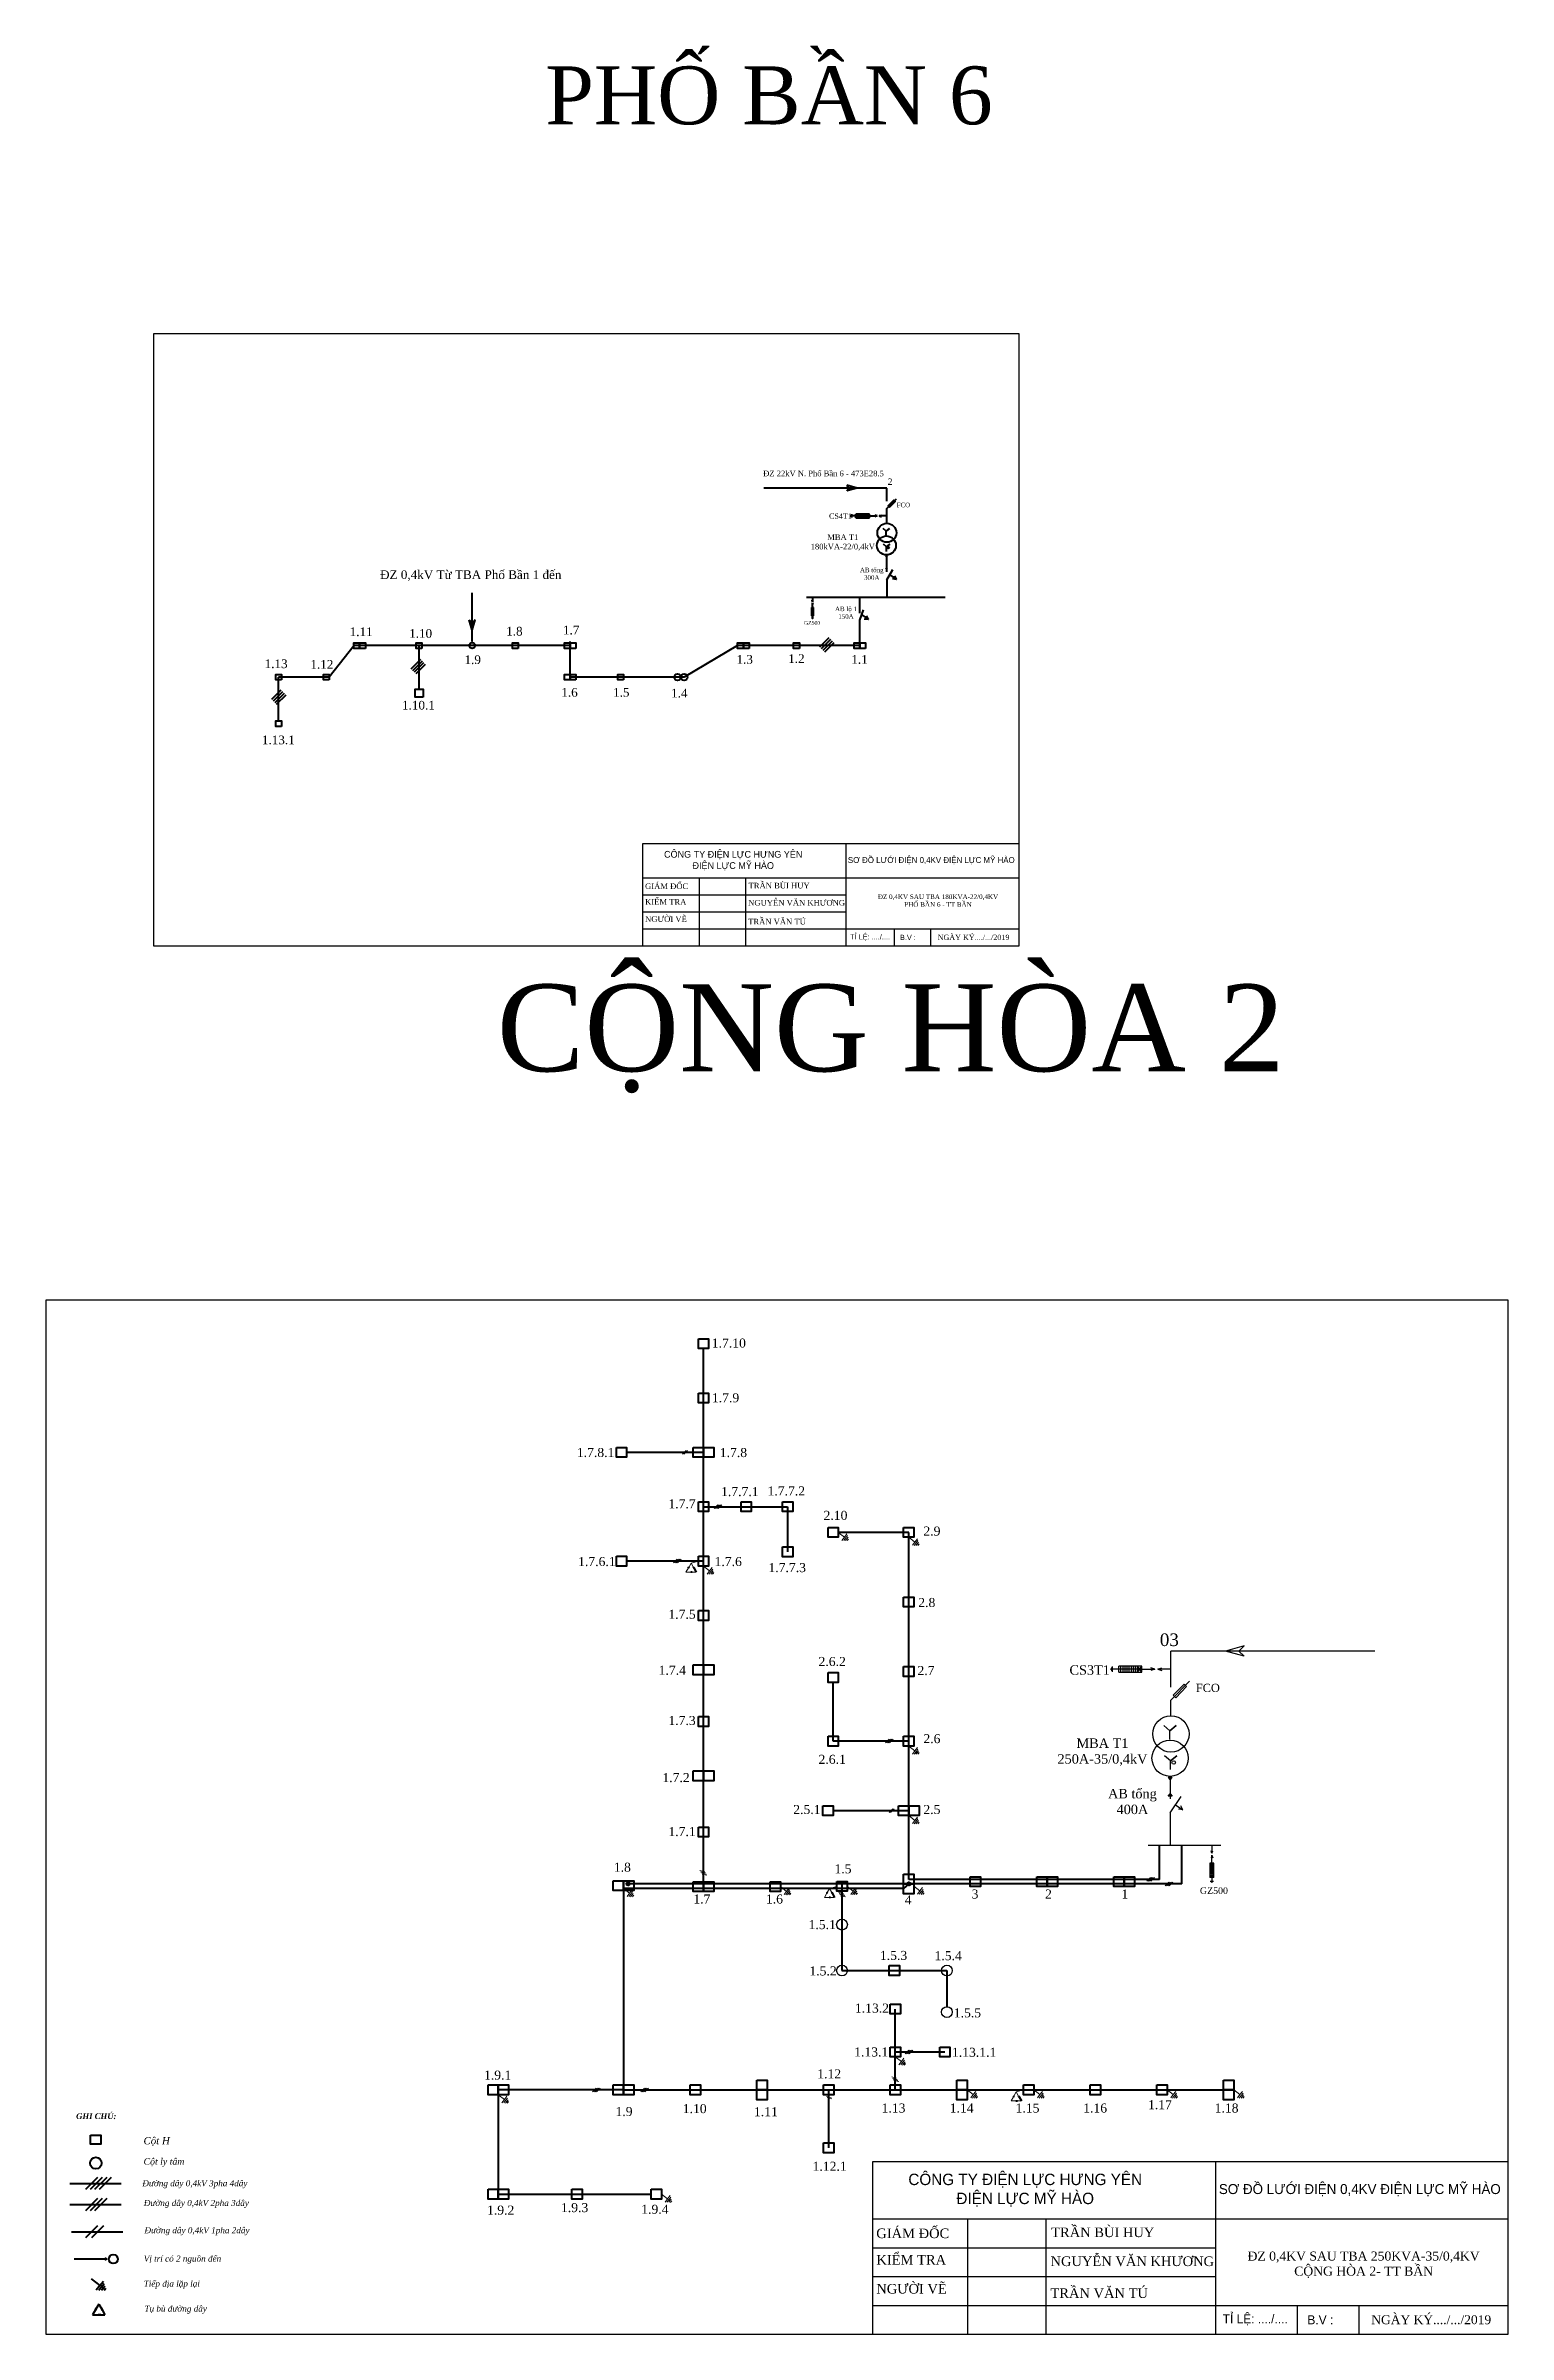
# Model space of a CAD drawing. Extents: x -2498 to 7641, y -1476 to 9052.
# Drawn here: x 1082 to 1587, y 8262 to 9052 of the extents above; entities that cross this region are included whole.
import ezdxf

# ---------------------------------------------------------------- set-up
doc = ezdxf.new("R2010")
doc.units = 0
doc.header["$LTSCALE"] = 0.08
doc.header["$MEASUREMENT"] = 0
doc.layers.get('0').update_dxf_attribs({"linetype": 'CONTINUOUS', "lineweight": 40})
doc.layers.add('Duong manh', color=8, linetype='CONTINUOUS')
doc.layers.add('khung', color=3, linetype='CONTINUOUS', lineweight=18)
doc.layers.add('NET DAM', color=6, linetype='CONTINUOUS', lineweight=25)
doc.styles.add('anh thong', font='times.ttf', dxfattribs={"height": 0.5})
doc.styles.get("Standard").update_dxf_attribs({"font": 'VHTEKN.TTF', "height": 2.5})

msp = doc.modelspace()

# ---------------------------------------------------------------- texts
at = {"color": 0, "linetype": 'Continuous', "lineweight": 30, "ltscale": 10}
for s, insert, char_height, width, attachment_point in [('{\\fTimes New Roman|b0|i0|c0|p18;PHỐ BẦN 6}', (1254.56784, 9044.72839), 20, 309.2831305, 1), ('\\pi24.51;{\\fTimes New Roman|b0|i0|c238|p18;Đ\\fTimes New Roman|b0|i0|c0|p18;Z 0,4KV SAU TBA 180KVA-22/0,4KV \\PPHỐ BẦN 6 - TT BẦN}', (1377.85084, 8758.95734), 1.6, 92.3844012, 2), ('{\\fTimes New Roman|b0|i0|c0|p18;CỘNG HÒA 2}', (1237.82787, 8727.93194), 30, 395.8210281, 1), ('{\\fTimes New Roman|b0|i0|c238|p18;Đ\\fTimes New Roman|b0|i0|c0|p18;Z 0,4KV SAU TBA 250KVA-35/0,4KV \\PCỘNG HÒA 2- TT BẦN}', (1536.99865, 8286.05593), 3.12, 145.6400491, 5)]:
    msp.add_mtext(s, dxfattribs=dict(at, insert=insert, char_height=char_height, width=width, attachment_point=attachment_point))
at = {"style": 'anh thong'}
for s, insert, char_height, width, attachment_point in [('{\\fTimes New Roman|b0|i0|c238|p18;Đ}Z 22kV N. Phố Bần 6 - 473E28.5', (1329.77696, 8905.21398), 1.95, 112.7871298, 1), ('2', (1372.73626, 8902.48752), 2.184, 27.7125333, 1), ('FCO', (1375.84002, 8894.14574), 1.56, 27.7125333, 1), ('CS4T1', (1352.49058, 8890.44136), 1.82, 42.2069001, 1), ('MBA T1\\P180kVA-22/0,4kV', (1357.24809, 8883.2184), 1.95, 84.1467292, 2), ('ĐZ 0,4kV Từ TBA Phố Bần 1 đến', (1228.84301, 8870.80235), 3, 66.5685076, 2), ('AB tổng\\P300A', (1367.24004, 8871.69629), 1.56, 39.0208, 2), ('GZ500', (1343.82863, 8853.30062), 1.3, 42.2069001, 1), ('AB lộ 1\\P150A', (1358.34884, 8858.26954), 1.56, 39.0208, 2), ('1.11', (1191.00801, 8851.10178), 3, 30.016, 2), ('1.10', (1211.54873, 8850.51906), 3, 30.016, 2), ('1.8', (1243.90957, 8851.29501), 3, 30.016, 2), ('1.7', (1263.49936, 8851.67496), 3, 30.016, 2), ('1.13', (1161.67105, 8840.05063), 3, 30.016, 2), ('1.12', (1177.45699, 8839.86066), 3, 30.016, 2), ('1.9', (1229.52214, 8841.45733), 3, 30.016, 2), ('1.3', (1323.39216, 8841.57473), 3, 30.016, 2), ('1.2', (1341.23757, 8841.83834), 3, 30.016, 2), ('1.1', (1363.01413, 8841.55945), 3, 30.016, 2), ('1.6', (1262.93359, 8830.18819), 3, 30.016, 2), ('1.5', (1280.79308, 8830.18819), 3, 30.016, 2), ('1.4', (1300.81737, 8829.9179), 3, 30.016, 2), ('1.10.1', (1210.78376, 8825.74921), 3, 30.016, 2), ('1.13.1', (1162.43182, 8813.77467), 3, 30.016, 2), ('{\\fTimes New Roman|b1|i1|c0|p18;GHI CHÚ:}', (1092.64591, 8338.31345), 1.9844812, 28.597743, 1), ('{\\fTimes New Roman|b0|i1|c238|p18;Đ\\fTimes New Roman|b0|i1|c0|p18;ường dây 0,4kV 3pha 4dây}', (1115.50226, 8315.20621), 2.0889313, 53.3362768, 1), ('{\\fTimes New Roman|b0|i1|c238|p18;Đư\\fTimes New Roman|b0|i1|c0|p18;ờng dây 0,4kV 2pha 3dây}', (1116.00567, 8308.42528), 2.0889313, 53.3362768, 1), ('{\\fTimes New Roman|b0|i1|c238|p18;Đư\\fTimes New Roman|b0|i1|c0|p18;ờng dây 0,4kV 1pha 2dây}', (1116.22915, 8299.00454), 2.0889313, 53.3362768, 1), ('{\\fTimes New Roman|b0|i1|c0|p18;Vị trí có 2 nguồn đến}', (1115.98212, 8289.22216), 2.0889313, 53.3362768, 1), ('{\\fTimes New Roman|b0|i1|c0|p18;Tiếp địa lặp lại}', (1115.98216, 8280.57925), 2.0889313, 53.3362768, 1), ('{\\fTimes New Roman|b0|i1|c0|p18;Tụ bù đường dây}', (1116.22912, 8271.95327), 2.0889313, 53.3362768, 1)]:
    msp.add_mtext(s, dxfattribs=dict(at, insert=insert, char_height=char_height, width=width, attachment_point=attachment_point))
at = {"color": 0, "lineweight": 30, "style": 'anh thong'}
for s, insert, char_height, width, attachment_point in [('1.7.10', (1317.92117, 8605.68726), 3.12, 40.143584, 2), ('1.7.9', (1316.78259, 8586.81265), 3.12, 40.143584, 2), ('1.7.8.1', (1271.93697, 8567.9225), 3.12, 40.143584, 2), ('1.7.8', (1319.50096, 8567.90195), 3.12, 40.143584, 2), ('1.7.7.1', (1321.70931, 8554.42381), 3.12, 40.143584, 2), ('1.7.7.2', (1337.74804, 8554.64566), 3.12, 40.143584, 2), ('1.7.7', (1301.76168, 8550.20899), 3.12, 40.143584, 2), ('2.10', (1354.72941, 8546.22694), 3.12, 40.143584, 2), ('2.9', (1388.00972, 8540.80485), 3.12, 40.143584, 2), ('1.7.6.1', (1272.37437, 8530.29645), 3.12, 40.143584, 2), ('1.7.6', (1317.70411, 8530.29645), 3.12, 40.143584, 2), ('1.7.7.3', (1338.05816, 8528.19368), 3.12, 40.143584, 2), ('2.8', (1386.2399, 8516.16212), 3.12, 40.143584, 2), ('1.7.5', (1301.76168, 8512.08259), 3.12, 40.143584, 2), ('1.7.4', (1298.39457, 8492.77406), 3.12, 40.143584, 2), ('2.6.2', (1353.58786, 8495.8067), 3.12, 40.143584, 2), ('2.7', (1385.95276, 8492.68065), 3.12, 40.143584, 2), ('1.7.3', (1301.76168, 8475.44419), 3.12, 40.143584, 2), ('2.6', (1388.00972, 8469.16722), 3.12, 40.143584, 2), ('2.6.1', (1353.5862, 8462.02835), 3.12, 40.143584, 2), ('1.7.2', (1299.68961, 8455.72862), 3.12, 40.143584, 2), ('2.5.1', (1344.85523, 8444.72104), 3.12, 40.143584, 2), ('2.5', (1388.00972, 8444.72104), 3.12, 40.143584, 2), ('1.7.1', (1301.76168, 8437.10548), 3.12, 40.143584, 2), ('1.8', (1281.167, 8424.79635), 3.12, 40.143584, 2), ('1.5', (1357.32243, 8424.24738), 3.12, 40.143584, 2), ('1.7', (1308.61651, 8413.83161), 3.12, 40.143584, 2), ('1.6', (1333.6631, 8413.82493), 3.12, 40.143584, 2), ('4', (1379.79766, 8413.51247), 3.12, 40.143584, 2), ('3', (1402.87897, 8415.54323), 3.12, 40.143584, 2), ('2', (1428.22875, 8415.54323), 3.12, 40.143584, 2), ('1', (1454.59781, 8415.54323), 3.12, 40.143584, 2), ('1.5.1', (1350.13202, 8404.99361), 3.12, 40.143584, 2), ('1.5.2', (1350.43227, 8389.01464), 3.12, 40.143584, 2), ('1.5.3', (1374.76247, 8394.35848), 3.12, 40.143584, 2), ('1.5.4', (1393.61284, 8394.26801), 3.12, 40.143584, 2), ('1.13.2', (1367.31066, 8376.17595), 3.12, 40.143584, 2), ('1.5.5', (1400.26297, 8374.54297), 3.12, 40.143584, 2), ('1.13.1', (1367.05588, 8361.04003), 3.12, 40.143584, 2), ('1.13.1.1', (1402.57425, 8360.93063), 3.12, 40.143584, 2), ('1.9.1', (1238.12822, 8353.04898), 3.12, 40.143584, 2), ('1.12', (1352.54795, 8353.49376), 3.12, 40.143584, 2), ('1.9', (1281.7404, 8340.49007), 3.12, 40.143584, 2), ('1.10', (1306.13338, 8341.48992), 3.12, 40.143584, 2), ('1.11', (1330.70428, 8340.41374), 3.12, 40.143584, 2), ('1.13', (1374.75036, 8341.68774), 3.12, 40.143584, 2), ('1.14', (1398.26974, 8341.68774), 3.12, 40.143584, 2), ('1.15', (1421.00903, 8341.68774), 3.12, 40.143584, 2), ('1.16', (1444.3399, 8341.68774), 3.12, 40.143584, 2), ('1.17', (1466.70023, 8342.83519), 3.12, 40.143584, 2), ('1.18', (1489.70593, 8341.68774), 3.12, 40.143584, 2), ('{\\fTimes New Roman|b0|i1|c0|p18;Cột H}', (1115.90049, 8330.09074), 2.486823, 43.2142345, 1), ('{\\fTimes New Roman|b0|i1|c0|p18;Cột ly tâm}', (1115.92192, 8322.81331), 2.2390795, 43.2142345, 1), ('1.12.1', (1352.69581, 8321.5958), 3.12, 40.143584, 2), ('1.9.2', (1239.17349, 8306.45799), 3.12, 40.143584, 2), ('1.9.3', (1264.69308, 8307.33257), 3.12, 40.143584, 2), ('1.9.4', (1292.38806, 8306.75032), 3.12, 40.143584, 2)]:
    msp.add_mtext(s, dxfattribs=dict(at, insert=insert, char_height=char_height, width=width, attachment_point=attachment_point))
at = {"lineweight": -3, "style": 'anh thong'}
for s, insert, char_height, width, attachment_point in [('03', (1466.67183, 8503.91128), 4.347593, 52.9594759, 1), ('CS3T1', (1435.48193, 8492.93435), 3.260695, 70.5763119, 1), ('FCO', (1479.08038, 8486.54477), 2.825935, 52.9594759, 1), ('MBA T1\\P250A-35/0,4kV', (1446.86704, 8467.68107), 3.2606945, 160.8069037, 2), ('AB tổng\\P400A', (1457.20257, 8450.25723), 3.260695, 74.5699101, 2), ('GZ500', (1480.50246, 8416.28853), 2.260748, 73.3993643, 1)]:
    msp.add_mtext(s, dxfattribs=dict(at, insert=insert, char_height=char_height, width=width, attachment_point=attachment_point))

# ---------------------------------------------------------------- blocks, each defined once
blk = doc.blocks.new('khung')
at = {"layer": 'khung', "color": 5, "lineweight": -3, "ltscale": 4}
for p, q in [((630143, 2296298.9), (632881, 2296298.9)), ((630143, 2295554.2), (630143, 2296298.9)), ((631620.1, 2296298.9), (631620.1, 2295554.2)), ((630143, 2296050.6), (631457.3, 2296050.6)), ((630143, 2296050.6), (632881, 2296050.6)), ((630552, 2296050.6), (630552, 2295554.2)), ((630888.9, 2296050.6), (630888.9, 2295554.2)), ((630143, 2295926.5), (631620.1, 2295926.5)), ((630143, 2295802.4), (631620.1, 2295802.4)), ((630143, 2295678.3), (631512, 2295678.3)), ((630143, 2295678.3), (632881, 2295678.3)), ((631972.7, 2295554.2), (631972.7, 2295678.3)), ((632238.4, 2295554.2), (632238.4, 2295678.3))]:
    blk.add_line(p, q, dxfattribs=at)
blk.add_lwpolyline([(632881, 2300009), (626580.6, 2300009), (626580.6, 2295554.2), (632881, 2295554.2), (632881, 2300009)], dxfattribs=at)
at = {"layer": 'Duong manh', "color": 0, "lineweight": -3, "ltscale": 4}
for s, insert, char_height, width, attachment_point in [('{\\f.VnAvantH|b0|i0|c0|p34;C¤NG TY §IÖN LùC H¦NG Y£N\\P®iÖn lùc mü hµo}', (630800.1, 2296174.8), 49.141, 1314.329, 5), ('{\\f.VnAvantH|b0|i0|c0|p34;s¬ ®å l\xadíi ®iÖn 0,4kv ®iÖn lùc mü hµo}', (632241.6, 2296174.8), 43.049, 1423.665, 5), ('{\\fTimes New Roman|b0|i0|c0|p18; GIÁM ĐỐC}', (630143, 2295988.6), 41.37, 409.064, 4), ('{\\fTimes New Roman|b0|i0|c0|p18; TRẦN BÙI HUY}', (630896.3, 2295992.9), 41.37, 536.856, 4), ('{\\f.VnAvantH|b0|i0|c0|p34; \\fTimes New Roman|b0|i0|c0|p18; KIỂM TRA}', (630128, 2295874.7), 41.37, 409.064, 4), ('{\\fTimes New Roman|b0|i0|c0|p18; NGUYỄN VĂN KHƯƠNG}', (630893.6, 2295868.1), 41.37, 717.247, 4), ('{\\fTimes New Roman|b0|i0|c0|p18; NGƯỜI VẼ}', (630143, 2295749.5), 41.37, 409.064, 4), ('{\\f.VnAvantH|b0|i0|c0|p34; \\fTimes New Roman|b0|i0|c0|p18;TRẦN VĂN TÚ}', (630893.4, 2295730.7), 41.37, 536.856, 4), ('{\\f.VnAvantH|b0|i0|c0|p34; tØ lÖ: ..../....}', (631636.6, 2295616.3), 38.475, 301.491, 4), ('{\\f.VnAvantH|b0|i0|c0|p34;b.v :}', (632071.5, 2295616.3), 38.475, 424.338, 5), ('{\\fTimes New Roman|b0|i0|c0|p18;NGÀY KÝ..../.../2019}', (632549.2, 2295616.3), 38.475, 820.671, 5)]:
    blk.add_mtext(s, dxfattribs=dict(at, insert=insert, char_height=char_height, width=width, attachment_point=attachment_point))

# ---------------------------------------------------------------- hatches: boundary and pattern name
at = {"lineweight": 30}
msp.add_hatch(color=256, dxfattribs=at).paths.add_polyline_path([(1229.42728, 8845.83954, 1), (1229.23914, 8845.83954, 1)])
at = {"linetype": 'Continuous', "lineweight": 40, "ltscale": 8}
h = msp.add_hatch(dxfattribs=at)
h.set_pattern_fill('ANSI32', color=0, style=0)
h.set_pattern_definition([(45, (-10632.88297, 4523.38503), (-0.265165043, 0.265165043), []), (45, (-10632.7062, 4523.38503), (-0.265165043, 0.265165043), [])])
h.paths.add_polyline_path([(1282.56862, 8417.47107, 1), (1283.66745, 8417.47107, 1)])
for points in [[(1282.56862, 8417.47107, 1), (1283.66745, 8417.47107, 1)], [(1379.53517, 8417.47107, 1), (1380.63401, 8417.47107, 1)]]:
    msp.add_hatch(color=0, dxfattribs=at).paths.add_polyline_path(points)
h = msp.add_hatch(dxfattribs=at)
h.set_pattern_fill('ANSI32', color=0, style=0)
h.set_pattern_definition([(45, (-10535.9164, 4523.38503), (-0.265165043, 0.265165043), []), (45, (-10535.73964, 4523.38503), (-0.265165043, 0.265165043), [])])
h.paths.add_polyline_path([(1379.53517, 8417.47107, 1), (1380.63401, 8417.47107, 1)])
at = {"linetype": 'Continuous', "ltscale": 8}
msp.add_hatch(color=256, dxfattribs=at).paths.add_polyline_path([(1103.06731, 8288.00498, 1), (1102.55149, 8288.00498, 1)])

# ---------------------------------------------------------------- linework, layer by layer
for p, q in [((1372.45531, 8899.17421), (1329.93919, 8899.17421)), ((1362.25769, 8899.17421), (1358.60675, 8900.14273)), ((1358.60675, 8900.14273), (1359.38003, 8899.17421)), ((1362.25769, 8899.17421), (1358.60675, 8898.2057)), ((1358.60675, 8898.2057), (1359.38003, 8899.17421)), ((1372.45531, 8894.64632), (1372.45531, 8899.17421)), ((1372.45531, 8892.08804), (1375.79143, 8895.52954)), ((1360.1247, 8889.42367), (1360.1247, 8889.69103)), ((1360.27198, 8889.24428), (1360.27198, 8889.87042)), ((1360.41926, 8888.9788), (1360.41926, 8890.1359)), ((1361.70919, 8889.55735), (1360.43577, 8889.55735)), ((1366.43891, 8890.20231), (1361.70919, 8890.20231)), ((1361.70919, 8888.91239), (1361.70919, 8890.20231)), ((1366.43891, 8889.55735), (1361.70919, 8889.55735)), ((1362.13916, 8888.91239), (1362.13916, 8890.20231)), ((1362.56914, 8888.91239), (1362.56914, 8890.20231)), ((1362.99911, 8888.91239), (1362.99911, 8890.20231)), ((1363.42909, 8888.91239), (1363.42909, 8890.20231)), ((1363.85906, 8888.91239), (1363.85906, 8890.20231)), ((1364.28904, 8888.91239), (1364.28904, 8890.20231)), ((1364.71901, 8888.91239), (1364.71901, 8890.20231)), ((1365.14899, 8888.91239), (1365.14899, 8890.20231)), ((1366.43891, 8888.91239), (1365.57896, 8890.20231)), ((1365.57896, 8888.91239), (1366.43891, 8890.20231)), ((1365.57896, 8888.91239), (1365.57896, 8890.20231)), ((1366.43891, 8888.91239), (1366.43891, 8890.20231)), ((1366.43891, 8889.55735), (1369.14322, 8889.55735)), ((1369.14322, 8889.55735), (1368.30753, 8889.83761)), ((1369.14322, 8889.55735), (1368.30753, 8889.27709)), ((1369.751, 8889.55735), (1370.5867, 8889.83761)), ((1372.45531, 8889.55735), (1369.751, 8889.55735)), ((1369.751, 8889.55735), (1370.5867, 8889.27709)), ((1372.25579, 8884.35016), (1371.19579, 8885.26728)), ((1372.25579, 8884.35016), (1373.39623, 8885.26728)), ((1373.39623, 8885.26728), (1372.25579, 8884.35016)), ((1372.45531, 8887.02666), (1372.45531, 8892.08804)), ((1372.35357, 8878.88146), (1371.29357, 8879.79859)), ((1372.25579, 8882.78611), (1372.25579, 8884.35016)), ((1372.35357, 8878.88146), (1373.49401, 8879.79859)), ((1373.49401, 8879.79859), (1372.35357, 8878.88146)), ((1372.35357, 8877.31742), (1372.35357, 8878.88146)), ((1372.53161, 8875.88658), (1372.08359, 8875.88658)), ((1372.08359, 8875.88658), (1372.29602, 8875.60917)), ((1372.08359, 8871.26057), (1372.29602, 8871.53798)), ((1372.53161, 8871.26057), (1372.08359, 8871.26057)), ((1372.29602, 8876.10912), (1372.29602, 8870.27454)), ((1372.29602, 8875.60917), (1372.53161, 8875.88658)), ((1372.29602, 8871.53798), (1372.53161, 8871.26057)), ((1372.49099, 8867.50472), (1374.47531, 8871.03392)), ((1373.48315, 8869.26932), (1375.80824, 8867.65337)), ((1229.33321, 8846.27392), (1229.33321, 8863.04172)), ((1344.72602, 8861.57625), (1392.6058, 8861.57625)), ((1346.79013, 8861.57625), (1346.79013, 8859.95367)), ((1363.18387, 8856.04581), (1363.18235, 8861.57625)), ((1372.49099, 8867.50472), (1372.49099, 8861.67013)), ((1375.82732, 8867.65078), (1374.39054, 8867.82019)), ((1375.81732, 8867.63639), (1375.15769, 8868.924)), ((1229.33321, 8850.15426), (1228.31684, 8853.76778)), ((1228.31684, 8853.76778), (1229.33321, 8852.81888)), ((1229.33321, 8850.15426), (1230.34958, 8853.76778)), ((1230.34958, 8853.76778), (1229.33321, 8852.81888)), ((1346.40315, 8857.96641), (1346.40315, 8855.12858)), ((1347.17711, 8857.96641), (1346.40315, 8857.45044)), ((1347.17711, 8857.45044), (1346.40315, 8857.96641)), ((1347.17711, 8857.96641), (1346.40315, 8857.96641)), ((1347.17711, 8857.45044), (1346.40315, 8857.45044)), ((1347.17711, 8857.19246), (1346.40315, 8857.19246)), ((1347.17711, 8856.93447), (1346.40315, 8856.93447)), ((1347.17711, 8856.67649), (1346.40315, 8856.67649)), ((1347.17711, 8856.4185), (1346.40315, 8856.4185)), ((1347.17711, 8856.16052), (1346.40315, 8856.16052)), ((1347.17711, 8855.90253), (1346.40315, 8855.90253)), ((1347.17711, 8855.64455), (1346.40315, 8855.64455)), ((1347.17711, 8855.38656), (1346.40315, 8855.38656)), ((1347.17711, 8855.12858), (1346.40315, 8855.12858)), ((1347.13726, 8854.35462), (1346.443, 8854.35462)), ((1346.97798, 8854.26625), (1346.60229, 8854.26625)), ((1346.79013, 8859.95367), (1346.62198, 8860.45508)), ((1346.79013, 8859.589), (1346.62198, 8859.08758)), ((1346.87034, 8854.17789), (1346.70992, 8854.17789)), ((1346.79013, 8859.95367), (1346.95829, 8860.45508)), ((1346.79013, 8857.96641), (1346.79013, 8859.589)), ((1346.79013, 8859.589), (1346.95829, 8859.08758)), ((1346.79013, 8857.96641), (1346.79013, 8855.12858)), ((1346.79013, 8855.12858), (1346.79013, 8854.36453)), ((1363.13001, 8844.82599), (1363.1275, 8853.64693)), ((1363.76737, 8855.41567), (1366.09246, 8853.79972)), ((1366.11154, 8853.79713), (1364.67476, 8853.96655)), ((1366.10154, 8853.78274), (1365.44191, 8855.07035)), ((1263.12796, 8833.94391), (1263.12796, 8846.19969)), ((1352.47424, 8847.5094), (1349.2364, 8844.27156)), ((1353.03993, 8846.94372), (1349.80209, 8843.70588)), ((1353.60561, 8846.37803), (1350.36777, 8843.14019)), ((1354.1713, 8845.81235), (1350.93346, 8842.57451)), ((1188.5588, 8844.82599), (1180.0138, 8833.94391)), ((1263.12796, 8844.82599), (1188.5588, 8844.82599)), ((1211.45439, 8839.96977), (1208.21655, 8836.73194)), ((1212.02007, 8839.40409), (1208.78223, 8836.16625)), ((1212.58576, 8838.8384), (1209.34792, 8835.60056)), ((1213.15144, 8838.27272), (1209.9136, 8835.03488)), ((1211.03372, 8829.74674), (1211.03372, 8844.82599)), ((1320.9557, 8844.82599), (1302.49059, 8833.94391)), ((1363.13001, 8844.82599), (1320.9557, 8844.82599)), ((1180.0138, 8833.94391), (1162.54552, 8833.94391)), ((1162.54552, 8818.8669), (1162.54552, 8833.94391)), ((1302.49059, 8833.94391), (1263.12796, 8833.94391)), ((1163.28175, 8829.40438), (1160.04391, 8826.16654)), ((1163.84743, 8828.83869), (1160.6096, 8825.60085)), ((1164.41312, 8828.27301), (1161.17528, 8825.03517)), ((1164.97881, 8827.70732), (1161.74097, 8824.46948))]:
    msp.add_line(p, q)
at = {"ltscale": 8}
for p, q in [((1361.70919, 8888.91239), (1366.43891, 8888.91239)), ((1347.17711, 8855.12858), (1347.17711, 8857.96641)), ((1363.1275, 8853.64693), (1364.40724, 8857.18442))]:
    msp.add_line(p, q, dxfattribs=at)
at = {"color": 0, "linetype": 'Continuous', "lineweight": 40, "ltscale": 8}
for p, q in [((1309.16748, 8417.47107), (1309.16748, 8602.22365)), ((1309.16748, 8566.40288), (1282.65342, 8566.40288)), ((1309.16748, 8547.64315), (1338.18137, 8547.64315)), ((1338.18137, 8547.64315), (1338.18137, 8532.09282)), ((1380.02709, 8538.79116), (1355.7206, 8538.79116)), ((1380.02709, 8419.05059), (1380.02709, 8538.79116)), ((1309.16748, 8528.88342), (1282.65342, 8528.88342)), ((1305.83137, 8526.53123), (1306.64013, 8525.08096)), ((1353.92951, 8466.75511), (1353.92951, 8486.98592)), ((1380.02709, 8466.75511), (1353.92951, 8466.75511)), ((1380.02709, 8442.74309), (1353.92951, 8442.74309)), ((1466.55409, 8419.05059), (1466.55409, 8430.8574)), ((1474.25285, 8417.47107), (1474.25285, 8430.8574)), ((1466.55409, 8419.05059), (1380.02709, 8419.05059)), ((1281.54372, 8417.47107), (1281.54372, 8346.38136)), ((1378.20942, 8415.89865), (1281.54372, 8415.89865)), ((1474.25285, 8417.47107), (1283.11804, 8417.47107)), ((1353.6287, 8414.26975), (1354.43746, 8412.81947)), ((1356.96962, 8417.47107), (1356.96962, 8387.58297)), ((1380.08459, 8417.47107), (1378.20942, 8415.89865)), ((1356.96962, 8387.58297), (1393.18316, 8387.58297)), ((1393.18316, 8387.58297), (1393.18316, 8375.10568)), ((1375.37381, 8346.38136), (1375.37381, 8374.28872)), ((1375.37381, 8359.4857), (1392.45622, 8359.4857)), ((1281.54372, 8346.38136), (1238.35412, 8346.38136)), ((1238.35412, 8346.38136), (1238.35412, 8310.42608)), ((1281.54372, 8346.38136), (1492.21788, 8346.38136)), ((1352.35983, 8346.38136), (1352.35983, 8326.41428)), ((1418.06566, 8344.02918), (1418.87442, 8342.57891)), ((1238.35412, 8310.42608), (1291.12501, 8310.42608))]:
    msp.add_line(p, q, dxfattribs=at)
at = {"linetype": 'Continuous', "lineweight": 9, "ltscale": 8}
for p, q in [((1303.20835, 8567.07187), (1301.96849, 8565.83201)), ((1303.6733, 8567.07187), (1302.43344, 8565.83201)), ((1314.06851, 8548.26059), (1312.82864, 8547.02073)), ((1314.53346, 8548.26059), (1313.29359, 8547.02073)), ((1314.99841, 8548.26059), (1313.75854, 8547.02073)), ((1315.46336, 8548.26059), (1314.22349, 8547.02073)), ((1355.70368, 8538.79116), (1357.818, 8537.15437)), ((1357.818, 8537.15437), (1358.69607, 8538.2886)), ((1358.21972, 8536.84337), (1358.87823, 8537.69419)), ((1300.05896, 8529.50086), (1298.81909, 8528.261)), ((1300.52391, 8529.50086), (1299.28404, 8528.261)), ((1300.98886, 8529.50086), (1299.74899, 8528.261)), ((1301.45381, 8529.50086), (1300.21394, 8528.261)), ((1357.818, 8537.15437), (1356.93993, 8536.02013)), ((1358.21972, 8536.84337), (1357.56103, 8535.9927)), ((1358.62144, 8536.53238), (1358.187, 8535.96506)), ((1358.62144, 8536.53238), (1359.06182, 8537.0951)), ((1359.02316, 8536.22139), (1358.80365, 8535.93783)), ((1359.02316, 8536.22139), (1359.24268, 8536.50495)), ((1380.02709, 8537.09248), (1382.14141, 8535.45568)), ((1382.14141, 8535.45568), (1381.26334, 8534.32144)), ((1382.54313, 8535.14469), (1381.88444, 8534.29402)), ((1382.14141, 8535.45568), (1383.01948, 8536.58992)), ((1382.94485, 8534.8337), (1382.51041, 8534.26638)), ((1382.54313, 8535.14469), (1383.20164, 8535.99551)), ((1382.94485, 8534.8337), (1383.38523, 8535.39642)), ((1383.34657, 8534.52271), (1383.12705, 8534.23915)), ((1383.34657, 8534.52271), (1383.56609, 8534.80627)), ((1303.94972, 8526.5256), (1303.12999, 8525.08096)), ((1303.12999, 8525.08096), (1304.84859, 8525.08096)), ((1303.69215, 8526.65776), (1304.18534, 8526.40471)), ((1303.80283, 8526.85282), (1304.29602, 8526.59976)), ((1304.88506, 8528.17398), (1304.0604, 8526.72066)), ((1304.84859, 8525.08096), (1304.88033, 8525.08096)), ((1304.88033, 8525.36184), (1304.88033, 8524.80009)), ((1304.88506, 8528.17398), (1305.70972, 8526.72066)), ((1305.14484, 8525.36184), (1305.14484, 8524.80009)), ((1305.14484, 8525.08096), (1306.64013, 8525.08096)), ((1305.96729, 8526.85282), (1305.4741, 8526.59976)), ((1306.07797, 8526.65776), (1305.58478, 8526.40471)), ((1309.16748, 8527.18474), (1311.2818, 8525.54794)), ((1311.2818, 8525.54794), (1310.40373, 8524.4137)), ((1311.68352, 8525.23695), (1311.02483, 8524.38628)), ((1311.2818, 8525.54794), (1312.15987, 8526.68218)), ((1312.08524, 8524.92596), (1311.65081, 8524.35864)), ((1311.68352, 8525.23695), (1312.34203, 8526.08777)), ((1312.08524, 8524.92596), (1312.52563, 8525.48868)), ((1312.48696, 8524.61497), (1312.26745, 8524.33141)), ((1312.48696, 8524.61497), (1312.70648, 8524.89853)), ((1373.24392, 8467.37255), (1372.00405, 8466.13268)), ((1373.70887, 8467.37255), (1372.469, 8466.13268)), ((1374.17382, 8467.37255), (1372.93395, 8466.13268)), ((1374.63877, 8467.37255), (1373.3989, 8466.13268)), ((1380.02709, 8465.05642), (1382.14141, 8463.41963)), ((1382.14141, 8463.41963), (1381.26334, 8462.28539)), ((1382.54313, 8463.10864), (1381.88444, 8462.25796)), ((1382.14141, 8463.41963), (1383.01948, 8464.55387)), ((1382.94485, 8462.79765), (1382.51041, 8462.23032)), ((1382.54313, 8463.10864), (1383.20164, 8463.95945)), ((1382.94485, 8462.79765), (1383.38523, 8463.36037)), ((1383.34657, 8462.48666), (1383.12705, 8462.2031)), ((1383.34657, 8462.48666), (1383.56609, 8462.77021)), ((1374.538, 8443.39225), (1373.29813, 8442.15238)), ((1375.00295, 8443.39225), (1373.76308, 8442.15238)), ((1380.02709, 8441.0444), (1382.14141, 8439.40761)), ((1382.14141, 8439.40761), (1381.26334, 8438.27337)), ((1382.54313, 8439.09662), (1381.88444, 8438.24595)), ((1382.14141, 8439.40761), (1383.01948, 8440.54185)), ((1382.94485, 8438.78563), (1382.51041, 8438.21831)), ((1382.54313, 8439.09662), (1383.20164, 8439.94743)), ((1382.94485, 8438.78563), (1383.38523, 8439.34835)), ((1383.34657, 8438.47464), (1383.12705, 8438.19108)), ((1383.34657, 8438.47464), (1383.56609, 8438.7582)), ((1309.64682, 8421.64649), (1307.94395, 8422.06453)), ((1309.88773, 8421.24881), (1308.18486, 8421.66686)), ((1310.12863, 8420.85114), (1308.42576, 8421.26919)), ((1310.36954, 8420.45347), (1308.66667, 8420.87152)), ((1463.4491, 8419.66804), (1462.20923, 8418.42817)), ((1463.91405, 8419.66804), (1462.67418, 8418.42817)), ((1464.379, 8419.66804), (1463.13913, 8418.42817)), ((1464.84395, 8419.66804), (1463.60408, 8418.42817)), ((1281.54372, 8415.89865), (1283.65804, 8414.26185)), ((1283.65804, 8414.26185), (1282.77997, 8413.12761)), ((1284.05976, 8413.95086), (1283.40107, 8413.10019)), ((1283.65804, 8414.26185), (1284.53611, 8415.39609)), ((1284.46148, 8413.63987), (1284.02704, 8413.07255)), ((1284.05976, 8413.95086), (1284.71827, 8414.80167)), ((1284.46148, 8413.63987), (1284.90186, 8414.20259)), ((1284.8632, 8413.32888), (1284.64368, 8413.04532)), ((1284.8632, 8413.32888), (1285.08272, 8413.61244)), ((1335.72981, 8416.53807), (1337.84413, 8414.90128)), ((1337.84413, 8414.90128), (1336.96606, 8413.76704)), ((1338.24585, 8414.59029), (1337.58716, 8413.73961)), ((1337.84413, 8414.90128), (1338.7222, 8416.03552)), ((1338.64757, 8414.2793), (1338.21313, 8413.71197)), ((1338.24585, 8414.59029), (1338.90436, 8415.4411)), ((1338.64757, 8414.2793), (1339.08795, 8414.84202)), ((1339.04929, 8413.9683), (1338.82977, 8413.68474)), ((1339.04929, 8413.9683), (1339.26881, 8414.25186)), ((1351.74705, 8414.26411), (1350.92732, 8412.81947)), ((1350.92732, 8412.81947), (1352.64592, 8412.81947)), ((1351.48948, 8414.39627), (1351.98267, 8414.14322)), ((1351.60016, 8414.59133), (1352.09335, 8414.33827)), ((1352.68239, 8415.91249), (1351.85773, 8414.45917)), ((1352.64592, 8412.81947), (1352.67766, 8412.81947)), ((1352.67766, 8413.10035), (1352.67766, 8412.5386)), ((1352.68239, 8415.91249), (1353.50705, 8414.45917)), ((1352.94217, 8413.10035), (1352.94217, 8412.5386)), ((1352.94217, 8412.81947), (1354.43746, 8412.81947)), ((1353.76462, 8414.59133), (1353.27143, 8414.33827)), ((1353.8753, 8414.39627), (1353.38211, 8414.14322)), ((1357.48472, 8414.16003), (1355.78185, 8414.57808)), ((1357.72562, 8413.76236), (1356.02275, 8414.1804)), ((1357.96653, 8413.36468), (1356.26366, 8413.78273)), ((1358.20743, 8412.96701), (1356.50456, 8413.38506)), ((1358.73899, 8416.62193), (1360.85331, 8414.98514)), ((1360.85331, 8414.98514), (1359.97524, 8413.8509)), ((1361.25503, 8414.67414), (1360.59634, 8413.82347)), ((1360.85331, 8414.98514), (1361.73138, 8416.11937)), ((1361.65675, 8414.36315), (1361.22231, 8413.79583)), ((1361.25503, 8414.67414), (1361.91354, 8415.52496)), ((1361.65675, 8414.36315), (1362.09713, 8414.92587)), ((1362.05847, 8414.05216), (1361.83895, 8413.7686)), ((1362.05847, 8414.05216), (1362.27799, 8414.33572)), ((1381.75777, 8416.69126), (1383.87209, 8415.05447)), ((1383.87209, 8415.05447), (1382.99402, 8413.92023)), ((1384.27381, 8414.74348), (1383.61512, 8413.8928)), ((1383.87209, 8415.05447), (1384.75016, 8416.1887)), ((1384.67553, 8414.43248), (1384.24109, 8413.86516)), ((1384.27381, 8414.74348), (1384.93232, 8415.59429)), ((1384.67553, 8414.43248), (1385.11591, 8414.99521)), ((1385.07725, 8414.12149), (1384.85773, 8413.83793)), ((1385.07725, 8414.12149), (1385.29677, 8414.40505)), ((1469.73515, 8418.08851), (1468.49529, 8416.84864)), ((1470.2001, 8418.08851), (1468.96024, 8416.84864)), ((1470.66505, 8418.08851), (1469.42519, 8416.84864)), ((1471.13, 8418.08851), (1469.89014, 8416.84864)), ((1375.37381, 8357.78702), (1377.48813, 8356.15022)), ((1377.48813, 8356.15022), (1376.61006, 8355.01598)), ((1377.88985, 8355.83923), (1377.23116, 8354.98856)), ((1377.48813, 8356.15022), (1378.3662, 8357.28446)), ((1377.88985, 8355.83923), (1378.54836, 8356.69004)), ((1378.29157, 8355.52824), (1378.73195, 8356.09096)), ((1380.00036, 8360.10563), (1378.76049, 8358.86576)), ((1380.46531, 8360.10563), (1379.22544, 8358.86576)), ((1380.93026, 8360.10563), (1379.69039, 8358.86576)), ((1381.39521, 8360.10563), (1380.15534, 8358.86576)), ((1375.81667, 8350.43063), (1374.1138, 8350.84867)), ((1376.05758, 8350.03295), (1374.3547, 8350.451)), ((1376.29848, 8349.63528), (1374.59561, 8350.05333)), ((1376.53939, 8349.23761), (1374.83651, 8349.65566)), ((1378.29157, 8355.52824), (1377.85713, 8354.96092)), ((1378.69329, 8355.21725), (1378.47377, 8354.93369)), ((1378.69329, 8355.21725), (1378.91281, 8355.50081)), ((1238.35412, 8344.68268), (1240.46844, 8343.04589)), ((1240.46844, 8343.04589), (1239.59037, 8341.91165)), ((1240.87016, 8342.73489), (1240.21146, 8341.88422)), ((1240.46844, 8343.04589), (1241.3465, 8344.18012)), ((1241.27188, 8342.4239), (1240.83744, 8341.85658)), ((1240.87016, 8342.73489), (1241.52867, 8343.58571)), ((1241.27188, 8342.4239), (1241.71226, 8342.98662)), ((1241.6736, 8342.11291), (1241.45408, 8341.82935)), ((1241.6736, 8342.11291), (1241.89311, 8342.39647)), ((1272.09505, 8346.99881), (1270.85518, 8345.75894)), ((1272.56, 8346.99881), (1271.32013, 8345.75894)), ((1273.02495, 8346.99881), (1271.78508, 8345.75894)), ((1273.4899, 8346.99881), (1272.25003, 8345.75894)), ((1288.80963, 8346.99881), (1287.56976, 8345.75894)), ((1289.27458, 8346.99881), (1288.03471, 8345.75894)), ((1289.73953, 8346.99881), (1288.49966, 8345.75894)), ((1290.20448, 8346.99881), (1288.96461, 8345.75894)), ((1353.26989, 8343.71423), (1351.56702, 8344.13227)), ((1353.5108, 8343.31655), (1351.80793, 8343.7346)), ((1400.16196, 8346.38136), (1402.27628, 8344.74457)), ((1402.27628, 8344.74457), (1401.39822, 8343.61033)), ((1402.678, 8344.43358), (1402.01931, 8343.5829)), ((1402.27628, 8344.74457), (1403.15435, 8345.87881)), ((1403.07972, 8344.12259), (1402.64529, 8343.55526)), ((1402.678, 8344.43358), (1403.33651, 8345.28439)), ((1403.07972, 8344.12259), (1403.52011, 8344.68531)), ((1403.48144, 8343.8116), (1403.26193, 8343.52804)), ((1403.48144, 8343.8116), (1403.70096, 8344.09516)), ((1416.18401, 8344.02355), (1415.36427, 8342.57891)), ((1415.36427, 8342.57891), (1417.08288, 8342.57891)), ((1415.92644, 8344.1557), (1416.41963, 8343.90265)), ((1416.03712, 8344.35076), (1416.53031, 8344.0977)), ((1417.11935, 8345.67192), (1416.29469, 8344.2186)), ((1417.08288, 8342.57891), (1417.11461, 8342.57891)), ((1417.11461, 8342.85978), (1417.11461, 8342.29803)), ((1417.11935, 8345.67192), (1417.94401, 8344.2186)), ((1417.37913, 8342.85978), (1417.37913, 8342.29803)), ((1417.37913, 8342.57891), (1418.87442, 8342.57891)), ((1418.20157, 8344.35076), (1417.70838, 8344.0977)), ((1418.31225, 8344.1557), (1417.81906, 8343.90265)), ((1423.17594, 8346.38136), (1425.29026, 8344.74457)), ((1425.29026, 8344.74457), (1424.4122, 8343.61033)), ((1425.69198, 8344.43358), (1425.03329, 8343.5829)), ((1425.29026, 8344.74457), (1426.16833, 8345.87881)), ((1426.0937, 8344.12259), (1425.65927, 8343.55526)), ((1425.69198, 8344.43358), (1426.35049, 8345.28439)), ((1426.0937, 8344.12259), (1426.53409, 8344.68531)), ((1426.49542, 8343.8116), (1426.27591, 8343.52804)), ((1426.49542, 8343.8116), (1426.71494, 8344.09516)), ((1469.2039, 8346.38136), (1471.31822, 8344.74457)), ((1471.31822, 8344.74457), (1470.44015, 8343.61033)), ((1471.71994, 8344.43358), (1471.06125, 8343.5829)), ((1471.31822, 8344.74457), (1472.19629, 8345.87881)), ((1472.12166, 8344.12259), (1471.68722, 8343.55526)), ((1471.71994, 8344.43358), (1472.37845, 8345.28439)), ((1472.12166, 8344.12259), (1472.56204, 8344.68531)), ((1472.52338, 8343.8116), (1472.30387, 8343.52804)), ((1472.52338, 8343.8116), (1472.7429, 8344.09516)), ((1492.21788, 8346.38136), (1494.3322, 8344.74457)), ((1494.3322, 8344.74457), (1493.45413, 8343.61033)), ((1494.73392, 8344.43358), (1494.07523, 8343.5829)), ((1494.3322, 8344.74457), (1495.21027, 8345.87881)), ((1495.13564, 8344.12259), (1494.7012, 8343.55526)), ((1494.73392, 8344.43358), (1495.39243, 8345.28439)), ((1495.13564, 8344.12259), (1495.57602, 8344.68531)), ((1495.53736, 8343.8116), (1495.31784, 8343.52804)), ((1495.53736, 8343.8116), (1495.75688, 8344.09516)), ((1294.67336, 8310.42608), (1296.78768, 8308.78928)), ((1296.78768, 8308.78928), (1295.90961, 8307.65504)), ((1297.1894, 8308.47829), (1296.5307, 8307.62762)), ((1296.78768, 8308.78928), (1297.66574, 8309.92352)), ((1297.1894, 8308.47829), (1297.84791, 8309.3291)), ((1297.59112, 8308.1673), (1298.0315, 8308.73002)), ((1297.59112, 8308.1673), (1297.15668, 8307.59998)), ((1297.99284, 8307.85631), (1297.77332, 8307.57275)), ((1297.99284, 8307.85631), (1298.21235, 8308.13987))]:
    msp.add_line(p, q, dxfattribs=at)
at = {"color": 0, "linetype": 'Continuous', "lineweight": 9, "ltscale": 8}
for p, q in [((1304.89055, 8528.18366), (1307.39331, 8528.88342)), ((1352.68788, 8415.92217), (1355.19064, 8416.62193)), ((1417.12484, 8345.6816), (1419.62759, 8346.38136))]:
    msp.add_line(p, q, dxfattribs=at)
at = {"lineweight": -3}
for p, q in [((1470.5048, 8485.34383), (1470.5048, 8497.81976)), ((1540.89349, 8497.81976), (1470.5048, 8497.81976)), ((1495.72319, 8499.62155), (1489.27218, 8497.81976)), ((1495.72319, 8496.01797), (1489.27218, 8497.81976)), ((1495.72319, 8499.62155), (1493.98094, 8497.81976)), ((1495.72319, 8496.01797), (1493.98094, 8497.81976)), ((1449.88616, 8491.35826), (1449.88616, 8491.80533)), ((1450.13243, 8491.05829), (1450.13243, 8492.1053)), ((1450.3787, 8490.61438), (1450.3787, 8492.54922)), ((1452.53565, 8491.5818), (1450.40631, 8491.5818)), ((1460.44447, 8492.66027), (1452.53565, 8492.66027)), ((1452.53565, 8490.50332), (1452.53565, 8492.66027)), ((1460.44447, 8491.5818), (1452.53565, 8491.5818)), ((1453.25464, 8490.50332), (1453.25464, 8492.66027)), ((1453.97362, 8490.50332), (1453.97362, 8492.66027)), ((1454.6926, 8490.50332), (1454.6926, 8492.66027)), ((1455.41158, 8490.50332), (1455.41158, 8492.66027)), ((1456.13057, 8490.50332), (1456.13057, 8492.66027)), ((1456.84955, 8490.50332), (1456.84955, 8492.66027)), ((1457.56853, 8490.50332), (1457.56853, 8492.66027)), ((1458.28752, 8490.50332), (1458.28752, 8492.66027)), ((1460.44447, 8490.50332), (1459.0065, 8492.66027)), ((1459.0065, 8490.50332), (1460.44447, 8492.66027)), ((1459.0065, 8490.50332), (1459.0065, 8492.66027)), ((1460.44447, 8490.50332), (1460.44447, 8492.66027)), ((1460.44447, 8491.5818), (1464.96649, 8491.5818)), ((1464.96649, 8491.5818), (1463.56908, 8492.05043)), ((1464.96649, 8491.5818), (1463.56908, 8491.11316)), ((1465.98278, 8491.5818), (1467.38019, 8492.05043)), ((1470.5048, 8491.5818), (1465.98278, 8491.5818)), ((1465.98278, 8491.5818), (1467.38019, 8491.11316)), ((1470.5048, 8480.8382), (1476.88021, 8487.41501)), ((1470.5048, 8475.46217), (1470.5048, 8480.8382)), ((1470.1235, 8470.34729), (1468.09781, 8472.09995)), ((1470.1235, 8470.34729), (1472.30292, 8472.09995)), ((1472.30292, 8472.09995), (1470.1235, 8470.34729)), ((1470.1235, 8467.35837), (1470.1235, 8470.34729)), ((1470.31037, 8459.89645), (1468.28468, 8461.64911)), ((1470.31037, 8459.89645), (1472.48979, 8461.64911)), ((1472.48979, 8461.64911), (1470.31037, 8459.89645)), ((1470.31037, 8456.90752), (1470.31037, 8459.89645)), ((1470.87572, 8454.20178), (1469.59144, 8454.20178)), ((1469.59144, 8454.20178), (1470.20038, 8453.40658)), ((1470.20038, 8454.59843), (1470.20038, 8446.89303)), ((1470.20038, 8453.40658), (1470.87572, 8454.20178)), ((1469.59144, 8447.73422), (1470.20038, 8448.52943)), ((1470.87572, 8447.73422), (1469.59144, 8447.73422)), ((1470.20038, 8448.52943), (1470.87572, 8447.73422)), ((1470.20038, 8442.00746), (1474.04939, 8447.5887)), ((1472.12489, 8444.79808), (1474.61315, 8443.06873)), ((1474.62286, 8443.05056), (1473.08525, 8443.23186)), ((1474.62286, 8443.05056), (1473.91694, 8444.42852)), ((1470.20038, 8442.00746), (1470.20038, 8430.8574)), ((1462.66742, 8430.8574), (1487.71681, 8430.8574)), ((1484.63102, 8428.03566), (1484.33859, 8428.90764)), ((1484.63102, 8427.40149), (1484.33859, 8426.5295)), ((1484.63102, 8430.8574), (1484.63102, 8428.03566)), ((1484.63102, 8428.03566), (1484.92345, 8428.90764)), ((1484.63102, 8424.57975), (1484.63102, 8427.40149)), ((1484.63102, 8427.40149), (1484.92345, 8426.5295)), ((1483.95805, 8424.57975), (1483.95805, 8419.64465)), ((1485.30399, 8424.57975), (1483.95805, 8423.68246)), ((1485.30399, 8423.68246), (1483.95805, 8424.57975)), ((1485.30399, 8424.57975), (1483.95805, 8424.57975)), ((1485.30399, 8423.68246), (1483.95805, 8423.68246)), ((1485.30399, 8423.23381), (1483.95805, 8423.23381)), ((1485.30399, 8422.78516), (1483.95805, 8422.78516)), ((1485.30399, 8422.33652), (1483.95805, 8422.33652)), ((1485.30399, 8421.96064), (1483.95805, 8421.96064)), ((1485.30399, 8421.51199), (1483.95805, 8421.51199)), ((1485.30399, 8421.06335), (1483.95805, 8421.06335)), ((1485.30399, 8420.54194), (1483.95805, 8420.54194)), ((1485.30399, 8420.09329), (1483.95805, 8420.09329)), ((1485.30399, 8419.64465), (1483.95805, 8419.64465)), ((1484.63102, 8424.57975), (1484.63102, 8419.64465)), ((1484.63102, 8419.64465), (1484.63102, 8418.31593)), ((1485.23469, 8418.29871), (1484.02735, 8418.29871)), ((1484.95769, 8418.14504), (1484.30435, 8418.14504)), ((1484.7705, 8417.99136), (1484.49153, 8417.99136))]:
    msp.add_line(p, q, dxfattribs=at)
at = {"linetype": 'Continuous', "lineweight": -3, "ltscale": 8}
for p, q in [((1452.53565, 8490.50332), (1460.44447, 8490.50332)), ((1485.30399, 8419.64465), (1485.30399, 8424.57975))]:
    msp.add_line(p, q, dxfattribs=at)
at = {"linetype": 'Continuous', "ltscale": 8}
for p, q in [((1100.0558, 8316.19262), (1095.87795, 8312.01477)), ((1101.6225, 8316.19262), (1097.44465, 8312.01477)), ((1103.1892, 8316.19262), (1099.01134, 8312.01477)), ((1104.75589, 8316.19262), (1100.57804, 8312.01477)), ((1090.48494, 8314.14074), (1108.24082, 8314.14074)), ((1100.0558, 8308.88138), (1095.87795, 8304.70352)), ((1101.6225, 8308.88138), (1097.44465, 8304.70352)), ((1103.1892, 8308.88138), (1099.01134, 8304.70352)), ((1090.48494, 8306.82949), (1108.24082, 8306.82949)), ((1091.00717, 8297.42932), (1108.76306, 8297.42932)), ((1100.0558, 8299.4812), (1095.87795, 8295.30335)), ((1102.14473, 8299.4812), (1097.96688, 8295.30335)), ((1102.8094, 8288.00498), (1092.00013, 8288.00498)), ((1097.86093, 8281.14259), (1100.84341, 8278.83371)), ((1100.84341, 8278.83371), (1099.6048, 8277.23374)), ((1101.41008, 8278.39502), (1100.48093, 8277.19505)), ((1100.84341, 8278.83371), (1102.08203, 8280.43368)), ((1101.97676, 8277.95633), (1101.36393, 8277.15606)), ((1101.41008, 8278.39502), (1102.33899, 8279.59519)), ((1101.97676, 8277.95633), (1102.59796, 8278.75012)), ((1102.54343, 8277.51765), (1102.23377, 8277.11765)), ((1102.54343, 8277.51765), (1102.85308, 8277.91764)), ((1099.33396, 8270.49811), (1098.34241, 8268.75068)), ((1099.0224, 8270.65797), (1099.61897, 8270.35188)), ((1099.15628, 8270.89391), (1099.75284, 8270.58781)), ((1100.46534, 8272.49199), (1099.46784, 8270.73405)), ((1100.45962, 8269.09042), (1100.45962, 8268.41093)), ((1100.46534, 8272.49199), (1101.46285, 8270.73405)), ((1100.77958, 8269.09042), (1100.77958, 8268.41093)), ((1101.77441, 8270.89391), (1101.17784, 8270.58781)), ((1101.90828, 8270.65797), (1101.31172, 8270.35188)), ((1101.59673, 8270.49811), (1102.58828, 8268.75068)), ((1098.34241, 8268.75068), (1100.42123, 8268.75068)), ((1100.42123, 8268.75068), (1100.45962, 8268.75068)), ((1100.77958, 8268.75068), (1102.58828, 8268.75068))]:
    msp.add_line(p, q, dxfattribs=at)
for points in [[(1373.33451, 8892.56469), (1375.27604, 8894.58168), (1374.81826, 8895.02234), (1372.87673, 8893.00534)], [(1190.49882, 8843.82855), (1188.53065, 8843.82855), (1188.53065, 8845.75172), (1190.49882, 8845.75172)], [(1192.467, 8843.82855), (1190.49882, 8843.82855), (1190.49882, 8845.75172), (1192.467, 8845.75172)], [(1212.01781, 8843.8644), (1210.04963, 8843.8644), (1210.04963, 8845.78758), (1212.01781, 8845.78758)], [(1245.24995, 8843.8644), (1243.28177, 8843.8644), (1243.28177, 8845.78758), (1245.24995, 8845.78758)], [(1263.12796, 8843.8644), (1261.15978, 8843.8644), (1261.15978, 8845.78758), (1263.12796, 8845.78758)], [(1265.09613, 8843.8644), (1263.12796, 8843.8644), (1263.12796, 8845.78758), (1265.09613, 8845.78758)], [(1322.92387, 8843.8644), (1320.9557, 8843.8644), (1320.9557, 8845.78758), (1322.92387, 8845.78758)], [(1324.89204, 8843.8644), (1322.92387, 8843.8644), (1322.92387, 8845.78758), (1324.89204, 8845.78758)], [(1342.24858, 8843.8644), (1340.28041, 8843.8644), (1340.28041, 8845.78758), (1342.24858, 8845.78758)], [(1363.13001, 8843.8644), (1361.16183, 8843.8644), (1361.16183, 8845.78758), (1363.13001, 8845.78758)], [(1365.09818, 8843.8644), (1363.13001, 8843.8644), (1363.13001, 8845.78758), (1365.09818, 8845.78758)], [(1163.5296, 8832.98232), (1161.56143, 8832.98232), (1161.56143, 8834.9055), (1163.5296, 8834.9055)], [(1180.0138, 8832.98232), (1178.04562, 8832.98232), (1178.04562, 8834.9055), (1180.0138, 8834.9055)], [(1212.43956, 8826.99934), (1209.62788, 8826.99934), (1209.62788, 8829.74674), (1212.43956, 8829.74674)], [(1263.12796, 8832.98232), (1261.15978, 8832.98232), (1261.15978, 8834.9055), (1263.12796, 8834.9055)], [(1265.09613, 8832.98232), (1263.12796, 8832.98232), (1263.12796, 8834.9055), (1265.09613, 8834.9055)], [(1281.60965, 8832.98232), (1279.64148, 8832.98232), (1279.64148, 8834.9055), (1281.60965, 8834.9055)], [(1163.5296, 8816.94372), (1161.56143, 8816.94372), (1161.56143, 8818.8669), (1163.5296, 8818.8669)]]:
    msp.add_lwpolyline(points, close=True)
at = {"color": 0, "linetype": 'Continuous', "lineweight": 40, "ltscale": 8}
for points in [[(1307.39331, 8605.62102), (1310.94166, 8605.62102), (1310.94166, 8602.22365), (1307.39331, 8602.22365)], [(1307.39331, 8586.86129), (1310.94166, 8586.86129), (1310.94166, 8583.46392), (1307.39331, 8583.46392)], [(1279.10507, 8568.10156), (1282.65342, 8568.10156), (1282.65342, 8564.70419), (1279.10507, 8564.70419)], [(1305.61913, 8568.10156), (1309.16748, 8568.10156), (1309.16748, 8564.70419), (1305.61913, 8564.70419)], [(1309.16748, 8568.10156), (1312.71583, 8568.10156), (1312.71583, 8564.70419), (1309.16748, 8564.70419)], [(1307.39331, 8549.34183), (1310.94166, 8549.34183), (1310.94166, 8545.94447), (1307.39331, 8545.94447)], [(1322.12093, 8549.34183), (1325.66928, 8549.34183), (1325.66928, 8545.94447), (1322.12093, 8545.94447)], [(1336.4072, 8549.34183), (1339.95554, 8549.34183), (1339.95554, 8545.94447), (1336.4072, 8545.94447)], [(1352.15533, 8540.48984), (1355.70368, 8540.48984), (1355.70368, 8537.09248), (1352.15533, 8537.09248)], [(1378.25291, 8540.48984), (1381.80126, 8540.48984), (1381.80126, 8537.09248), (1378.25291, 8537.09248)], [(1279.10507, 8530.5821), (1282.65342, 8530.5821), (1282.65342, 8527.18474), (1279.10507, 8527.18474)], [(1307.39331, 8530.5821), (1310.94166, 8530.5821), (1310.94166, 8527.18474), (1307.39331, 8527.18474)], [(1336.4072, 8533.7915), (1339.95554, 8533.7915), (1339.95554, 8530.39413), (1336.4072, 8530.39413)], [(1378.25291, 8516.47783), (1381.80126, 8516.47783), (1381.80126, 8513.08046), (1378.25291, 8513.08046)], [(1307.39331, 8511.82237), (1310.94166, 8511.82237), (1310.94166, 8508.42501), (1307.39331, 8508.42501)], [(1305.61913, 8493.06265), (1309.16748, 8493.06265), (1309.16748, 8489.66528), (1305.61913, 8489.66528)], [(1309.16748, 8493.06265), (1312.71583, 8493.06265), (1312.71583, 8489.66528), (1309.16748, 8489.66528)], [(1352.15533, 8490.38329), (1355.70368, 8490.38329), (1355.70368, 8486.98592), (1352.15533, 8486.98592)], [(1378.25291, 8492.46581), (1381.80126, 8492.46581), (1381.80126, 8489.06844), (1378.25291, 8489.06844)], [(1307.39331, 8475.2246), (1310.94166, 8475.2246), (1310.94166, 8471.82723), (1307.39331, 8471.82723)], [(1352.15533, 8468.45379), (1355.70368, 8468.45379), (1355.70368, 8465.05642), (1352.15533, 8465.05642)], [(1378.25291, 8468.45379), (1381.80126, 8468.45379), (1381.80126, 8465.05642), (1378.25291, 8465.05642)], [(1305.61913, 8456.46487), (1309.16748, 8456.46487), (1309.16748, 8453.0675), (1305.61913, 8453.0675)], [(1309.16748, 8456.46487), (1312.71583, 8456.46487), (1312.71583, 8453.0675), (1309.16748, 8453.0675)], [(1350.38116, 8444.44177), (1353.92951, 8444.44177), (1353.92951, 8441.0444), (1350.38116, 8441.0444)], [(1376.47874, 8444.44177), (1380.02709, 8444.44177), (1380.02709, 8441.0444), (1376.47874, 8441.0444)], [(1380.02709, 8444.44177), (1383.57544, 8444.44177), (1383.57544, 8441.0444), (1380.02709, 8441.0444)], [(1307.39331, 8437.10993), (1310.94166, 8437.10993), (1310.94166, 8433.71256), (1307.39331, 8433.71256)], [(1378.20942, 8420.86843), (1381.75777, 8420.86843), (1381.75777, 8417.47107), (1378.20942, 8417.47107)], [(1401.2234, 8419.97093), (1404.77175, 8419.97093), (1404.77175, 8416.57356), (1401.2234, 8416.57356)], [(1424.23738, 8419.97093), (1427.78573, 8419.97093), (1427.78573, 8416.57356), (1424.23738, 8416.57356)], [(1427.78573, 8419.97093), (1431.33408, 8419.97093), (1431.33408, 8416.57356), (1427.78573, 8416.57356)], [(1450.79971, 8419.97093), (1454.34806, 8419.97093), (1454.34806, 8416.57356), (1450.79971, 8416.57356)], [(1454.34806, 8419.97093), (1457.8964, 8419.97093), (1457.8964, 8416.57356), (1454.34806, 8416.57356)], [(1277.99537, 8418.56093), (1281.54372, 8418.56093), (1281.54372, 8415.16356), (1277.99537, 8415.16356)], [(1281.54372, 8418.56093), (1285.09207, 8418.56093), (1285.09207, 8415.16356), (1281.54372, 8415.16356)], [(1305.61913, 8418.23136), (1309.16748, 8418.23136), (1309.16748, 8414.834), (1305.61913, 8414.834)], [(1309.16748, 8418.23136), (1312.71583, 8418.23136), (1312.71583, 8414.834), (1309.16748, 8414.834)], [(1332.18146, 8418.23675), (1335.72981, 8418.23675), (1335.72981, 8414.83939), (1332.18146, 8414.83939)], [(1355.19064, 8418.32061), (1358.73899, 8418.32061), (1358.73899, 8414.92325), (1355.19064, 8414.92325)], [(1378.20942, 8417.47107), (1381.75777, 8417.47107), (1381.75777, 8414.0737), (1378.20942, 8414.0737)], [(1373.30221, 8389.28166), (1376.85056, 8389.28166), (1376.85056, 8385.88429), (1373.30221, 8385.88429)], [(1373.59964, 8375.9874), (1377.14799, 8375.9874), (1377.14799, 8372.59003), (1373.59964, 8372.59003)], [(1373.59964, 8361.18438), (1377.14799, 8361.18438), (1377.14799, 8357.78702), (1373.59964, 8357.78702)], [(1390.68204, 8361.18438), (1394.23039, 8361.18438), (1394.23039, 8357.78702), (1390.68204, 8357.78702)], [(1234.80577, 8348.08005), (1238.35412, 8348.08005), (1238.35412, 8344.68268), (1234.80577, 8344.68268)], [(1238.35412, 8348.08005), (1241.90246, 8348.08005), (1241.90246, 8344.68268), (1238.35412, 8344.68268)], [(1277.99537, 8348.08005), (1281.54372, 8348.08005), (1281.54372, 8344.68268), (1277.99537, 8344.68268)], [(1281.54372, 8348.08005), (1285.09207, 8348.08005), (1285.09207, 8344.68268), (1281.54372, 8344.68268)], [(1304.5577, 8348.08005), (1308.10605, 8348.08005), (1308.10605, 8344.68268), (1304.5577, 8344.68268)], [(1327.57168, 8349.77873), (1331.12003, 8349.77873), (1331.12003, 8346.38136), (1327.57168, 8346.38136)], [(1350.58566, 8348.08005), (1354.13401, 8348.08005), (1354.13401, 8344.68268), (1350.58566, 8344.68268)], [(1373.59964, 8348.08005), (1377.14799, 8348.08005), (1377.14799, 8344.68268), (1373.59964, 8344.68268)], [(1396.61362, 8349.77873), (1400.16196, 8349.77873), (1400.16196, 8346.38136), (1396.61362, 8346.38136)], [(1419.62759, 8348.08005), (1423.17594, 8348.08005), (1423.17594, 8344.68268), (1419.62759, 8344.68268)], [(1442.64157, 8348.08005), (1446.18992, 8348.08005), (1446.18992, 8344.68268), (1442.64157, 8344.68268)], [(1465.65555, 8348.08005), (1469.2039, 8348.08005), (1469.2039, 8344.68268), (1465.65555, 8344.68268)], [(1488.66953, 8349.77873), (1492.21788, 8349.77873), (1492.21788, 8346.38136), (1488.66953, 8346.38136)], [(1327.57168, 8346.38136), (1331.12003, 8346.38136), (1331.12003, 8342.984), (1327.57168, 8342.984)], [(1396.61362, 8346.38136), (1400.16196, 8346.38136), (1400.16196, 8342.984), (1396.61362, 8342.984)], [(1488.66953, 8346.38136), (1492.21788, 8346.38136), (1492.21788, 8342.984), (1488.66953, 8342.984)], [(1350.58566, 8328.11297), (1354.13401, 8328.11297), (1354.13401, 8324.7156), (1350.58566, 8324.7156)], [(1234.80577, 8312.12476), (1238.35412, 8312.12476), (1238.35412, 8308.72739), (1234.80577, 8308.72739)], [(1238.35412, 8312.12476), (1241.90246, 8312.12476), (1241.90246, 8308.72739), (1238.35412, 8308.72739)], [(1263.69152, 8312.12476), (1267.23987, 8312.12476), (1267.23987, 8308.72739), (1263.69152, 8308.72739)], [(1291.12501, 8312.12476), (1294.67336, 8312.12476), (1294.67336, 8308.72739), (1291.12501, 8308.72739)]]:
    msp.add_lwpolyline(points, close=True, dxfattribs=at)
at = {"lineweight": -3}
msp.add_lwpolyline([(1472.18498, 8481.74909), (1475.89529, 8485.60363), (1475.02046, 8486.44573), (1471.31014, 8482.59119)], close=True, dxfattribs=at)
at = {"linetype": 'Continuous', "ltscale": 8}
msp.add_lwpolyline([(1097.60682, 8330.74516), (1101.14559, 8330.74516), (1101.14559, 8327.62236), (1097.60682, 8327.62236)], close=True, dxfattribs=at)
for centre, radius in [((1372.45531, 8883.75757), 3.26909), ((1372.29602, 8879.37821), 3.26909), ((1372.95478, 8878.61512), 0.31304), ((1229.33321, 8844.82599), 1.01355), ((1300.21923, 8833.94391), 1.13568), ((1302.49059, 8833.94391), 1.13568)]:
    msp.add_circle(centre, radius)
at = {"lineweight": 30}
msp.add_circle((1229.33321, 8845.83954), 0.09407, dxfattribs=at)
at = {"lineweight": -3}
for centre, radius in [((1470.5048, 8469.21484), 6.24733), ((1470.20038, 8460.84576), 6.24733), ((1471.4593, 8459.38746), 0.59824)]:
    msp.add_circle(centre, radius, dxfattribs=at)
at = {"color": 0, "linetype": 'Continuous', "lineweight": 40, "ltscale": 8}
for centre in [(1283.11804, 8417.47107), (1380.08459, 8417.47107)]:
    msp.add_circle(centre, 0.54942, dxfattribs=at)
at = {"lineweight": -3, "ltscale": 8}
for centre in [(1356.96962, 8403.41677), (1356.96962, 8387.58297), (1393.18316, 8387.58297), (1393.18316, 8373.23803)]:
    msp.add_circle(centre, 1.86765, dxfattribs=at)
at = {"linetype": 'Continuous', "ltscale": 8}
for centre, radius in [((1099.46284, 8321.12829), 1.99837), ((1102.8094, 8288.00498), 0.25791), ((1105.46338, 8287.98111), 1.55916)]:
    msp.add_circle(centre, radius, dxfattribs=at)
at = {"linetype": 'Continuous', "lineweight": 9, "ltscale": 8}
for p in [(1358.21972, 8536.84337), (1358.62144, 8536.53238), (1359.02316, 8536.22139), (1382.54313, 8535.14469), (1382.94485, 8534.8337), (1383.34657, 8534.52271), (1311.68352, 8525.23695), (1312.08524, 8524.92596), (1312.48696, 8524.61497), (1382.54313, 8463.10864), (1382.94485, 8462.79765), (1383.34657, 8462.48666), (1382.54313, 8439.09662), (1382.94485, 8438.78563), (1383.34657, 8438.47464), (1284.46148, 8413.63987), (1284.8632, 8413.32888), (1338.24585, 8414.59029), (1338.64757, 8414.2793), (1339.04929, 8413.9683), (1361.25503, 8414.67414), (1361.65675, 8414.36315), (1362.05847, 8414.05216), (1384.27381, 8414.74348), (1384.67553, 8414.43248), (1385.07725, 8414.12149), (1377.88985, 8355.83923), (1378.29157, 8355.52824), (1378.69329, 8355.21725), (1240.87016, 8342.73489), (1241.27188, 8342.4239), (1241.6736, 8342.11291), (1402.678, 8344.43358), (1403.07972, 8344.12259), (1403.48144, 8343.8116), (1425.69198, 8344.43358), (1426.0937, 8344.12259), (1426.49542, 8343.8116), (1471.71994, 8344.43358), (1472.12166, 8344.12259), (1472.52338, 8343.8116), (1494.73392, 8344.43358), (1495.13564, 8344.12259), (1495.53736, 8343.8116), (1297.1894, 8308.47829), (1297.59112, 8308.1673), (1297.99284, 8307.85631)]:
    msp.add_point(p, dxfattribs=at)
at = {"linetype": 'Continuous', "ltscale": 8}
for p in [(1101.41008, 8278.39502), (1101.97676, 8277.95633), (1102.54343, 8277.51765)]:
    msp.add_point(p, dxfattribs=at)

# ---------------------------------------------------------------- block references
at = {"layer": 'NET DAM', "color": 7}
for p, xscale, yscale, zscale in [((-28593.84286, -100116.6691), 0.04742115839962935, 0.04742115839962935, 0.04742115840000001), ((-49114.63956, -175640.05474), 0.08011229815747356, 0.08011229815474508, 0.08011229815492486)]:
    msp.add_blockref('khung', p, dxfattribs=dict(at, xscale=xscale, yscale=yscale, zscale=zscale))

msp.set_redraw_order([(e.dxf.handle, doc.entitydb.next_handle()) for e in msp.query("TEXT MTEXT ATTDEF DIMENSION ARC_DIMENSION")])  # texts and dimensions are drawn at this point

doc.saveas('drawing.dxf')
